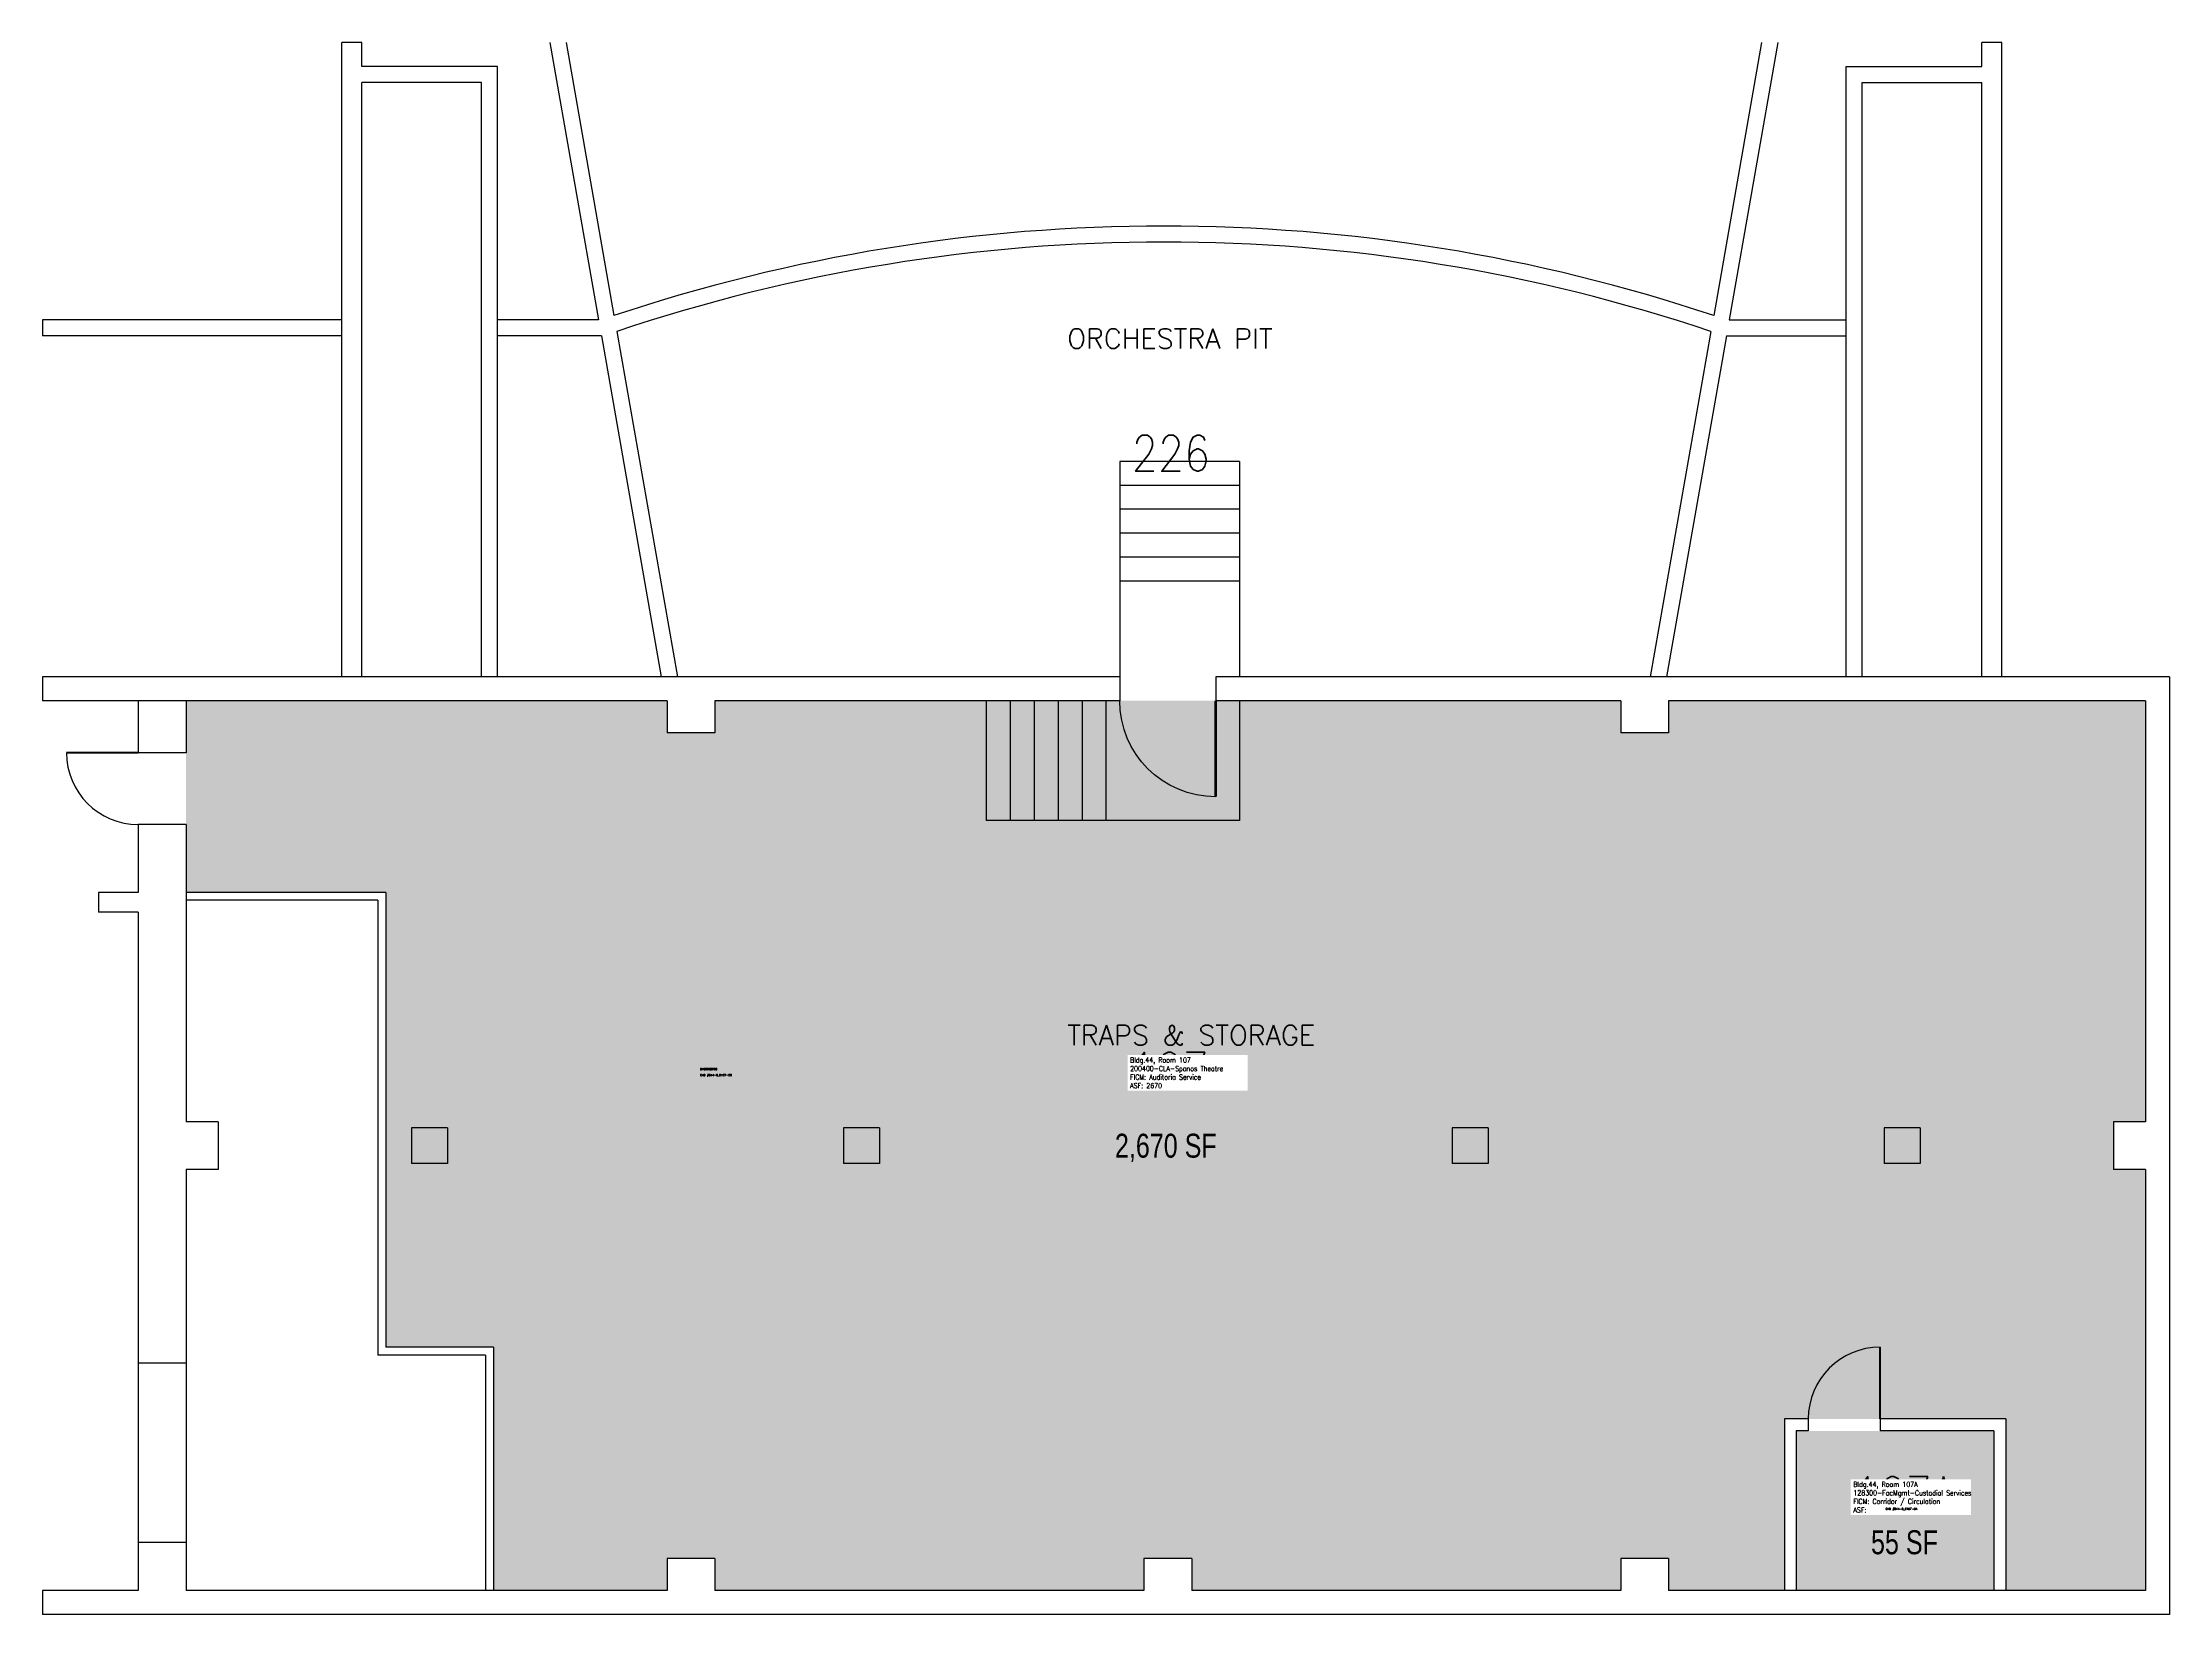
# Model space of a CAD drawing. Header units: inches. Extents: x 0 to 2615, y 0 to 2412.
# Drawn here: x 1549 to 2615, y 1624 to 2412 of the extents above; entities outside this region: 2.
import ezdxf
from ezdxf.enums import TextEntityAlignment as Align

# ---------------------------------------------------------------- set-up
doc = ezdxf.new("R2010")
doc.units = ezdxf.units.IN
doc.header["$LTSCALE"] = 10
doc.header["$MEASUREMENT"] = 0
for name, color, linetype in [('A-DOOR', 2, 'CONTINUOUS'), ('A-FLOR', 3, 'CONTINUOUS'), ('A-GLAZ', 1, 'CONTINUOUS'), ('A-GRID', 1, 'CONTINUOUS'), ('A-IDEN-CNUM', 7, 'CONTINUOUS'), ('A-IDEN-RNUM', 7, 'CONTINUOUS'), ('A-IDEN-SNUM', 4, 'CONTINUOUS'), ('A-IDEN-TEXT', 4, 'CONTINUOUS'), ('A-IDEN-VNUM', 4, 'CONTINUOUS'), ('A-WALL', 5, 'CONTINUOUS'), ('AREA-ASSIGN', 7, 'CONTINUOUS'), ('AREA-TEXT', 3, 'CONTINUOUS'), ('Rooms-Category-Color', 7, 'CONTINUOUS'), ('Rooms-College-Color', 7, 'CONTINUOUS'), ('Rooms-Department-Color', 7, 'CONTINUOUS'), ('Rooms-Division-Color', 7, 'CONTINUOUS'), ('Rooms-Information', 7, 'CONTINUOUS')]:
    doc.layers.add(name, color=color, linetype=linetype)
doc.layers.get('A-GRID').off()
doc.layers.get('AREA-ASSIGN').off()
doc.styles.add('AREA', font='arial.ttf', dxfattribs={"width": 0.75, "height": 24})
doc.styles.add('ROOMFNUMBER', font='SIMPLEX', dxfattribs={"height": 0.83})
doc.styles.add('ROOMSNUMBER', font='txt.shx', dxfattribs={"height": 0.08333})
doc.styles.add('ROOMVNUMBER', font='simplex.shx', dxfattribs={"width": 0.85})

# ---------------------------------------------------------------- blocks, each defined once
blk = doc.blocks.new('DOOR')
at = {"layer": 'A-DOOR', "const_width": 0.0833}
blk.add_lwpolyline([(0, 0), (0, 3)], dxfattribs=at)
at = {"layer": 'A-DOOR'}
blk.add_arc((0, 0), 3, 90, 180, dxfattribs=at)

msp = doc.modelspace()

# ---------------------------------------------------------------- hatches: boundary and pattern name
at = {"layer": 'Rooms-Category-Color', "true_color": 0xffe090}
msp.add_hatch(color=41, dxfattribs=at).paths.add_polyline_path([(2101.1, 1652), (2125.1, 1652), (2125.1, 1636), (2340.1, 1636), (2340.1, 1652), (2364.1, 1652), (2364.1, 1636), (2422.1, 1636), (2422.1, 1722), (2426.2, 1722), (2462.2, 1722), (2533.1, 1722), (2533.1, 1636), (2603.1, 1636), (2603.1, 1847), (2587.1, 1847), (2587.1, 1871), (2603.1, 1871), (2603.1, 2082), (2364.1, 2082), (2364.1, 2066), (2340.1, 2066), (2340.1, 2082), (1886.1, 2082), (1886.1, 2066), (1862.1, 2066), (1862.1, 2082), (1621.1, 2082), (1621.1, 2056), (1621.1, 1986), (1721.1, 1986), (1721.1, 1758), (1775.1, 1758), (1775.1, 1636), (1862.1, 1636), (1862.1, 1652), (1886.1, 1652), (1886.1, 1636), (2101.1, 1636)])
at = {"layer": 'Rooms-Category-Color', "true_color": 0xadadad}
msp.add_hatch(color=253, dxfattribs=at).paths.add_polyline_path([(2527.1, 1636), (2527.1, 1716), (2428.1, 1716), (2428.1, 1636)])
at = {"layer": 'Rooms-College-Color', "true_color": 0xb2d6e9}
msp.add_hatch(color=254, dxfattribs=at).paths.add_polyline_path([(2101.1, 1652), (2125.1, 1652), (2125.1, 1636), (2340.1, 1636), (2340.1, 1652), (2364.1, 1652), (2364.1, 1636), (2422.1, 1636), (2422.1, 1722), (2426.2, 1722), (2462.2, 1722), (2533.1, 1722), (2533.1, 1636), (2603.1, 1636), (2603.1, 1847), (2587.1, 1847), (2587.1, 1871), (2603.1, 1871), (2603.1, 2082), (2364.1, 2082), (2364.1, 2066), (2340.1, 2066), (2340.1, 2082), (1886.1, 2082), (1886.1, 2066), (1862.1, 2066), (1862.1, 2082), (1621.1, 2082), (1621.1, 2056), (1621.1, 1986), (1721.1, 1986), (1721.1, 1758), (1775.1, 1758), (1775.1, 1636), (1862.1, 1636), (1862.1, 1652), (1886.1, 1652), (1886.1, 1636), (2101.1, 1636)])
at = {"layer": 'Rooms-College-Color', "true_color": 0xadadad}
msp.add_hatch(color=253, dxfattribs=at).paths.add_polyline_path([(2527.1, 1636), (2527.1, 1716), (2428.1, 1716), (2428.1, 1636)])
at = {"layer": 'Rooms-Department-Color', "true_color": 0xb2d6e9}
msp.add_hatch(color=254, dxfattribs=at).paths.add_polyline_path([(2101.1, 1652), (2125.1, 1652), (2125.1, 1636), (2340.1, 1636), (2340.1, 1652), (2364.1, 1652), (2364.1, 1636), (2422.1, 1636), (2422.1, 1722), (2426.2, 1722), (2462.2, 1722), (2533.1, 1722), (2533.1, 1636), (2603.1, 1636), (2603.1, 1847), (2587.1, 1847), (2587.1, 1871), (2603.1, 1871), (2603.1, 2082), (2364.1, 2082), (2364.1, 2066), (2340.1, 2066), (2340.1, 2082), (1886.1, 2082), (1886.1, 2066), (1862.1, 2066), (1862.1, 2082), (1621.1, 2082), (1621.1, 2056), (1621.1, 1986), (1721.1, 1986), (1721.1, 1758), (1775.1, 1758), (1775.1, 1636), (1862.1, 1636), (1862.1, 1652), (1886.1, 1652), (1886.1, 1636), (2101.1, 1636)])
at = {"layer": 'Rooms-Department-Color', "true_color": 0xacacac}
msp.add_hatch(color=253, dxfattribs=at).paths.add_polyline_path([(2527.1, 1636), (2527.1, 1716), (2428.1, 1716), (2428.1, 1636)])
at = {"layer": 'Rooms-Division-Color', "true_color": 0xb2d6e9}
msp.add_hatch(color=254, dxfattribs=at).paths.add_polyline_path([(2101.1, 1652), (2125.1, 1652), (2125.1, 1636), (2340.1, 1636), (2340.1, 1652), (2364.1, 1652), (2364.1, 1636), (2422.1, 1636), (2422.1, 1722), (2426.2, 1722), (2462.2, 1722), (2533.1, 1722), (2533.1, 1636), (2603.1, 1636), (2603.1, 1847), (2587.1, 1847), (2587.1, 1871), (2603.1, 1871), (2603.1, 2082), (2364.1, 2082), (2364.1, 2066), (2340.1, 2066), (2340.1, 2082), (1886.1, 2082), (1886.1, 2066), (1862.1, 2066), (1862.1, 2082), (1621.1, 2082), (1621.1, 2056), (1621.1, 1986), (1721.1, 1986), (1721.1, 1758), (1775.1, 1758), (1775.1, 1636), (1862.1, 1636), (1862.1, 1652), (1886.1, 1652), (1886.1, 1636), (2101.1, 1636)])
at = {"layer": 'Rooms-Division-Color', "true_color": 0xadadad}
msp.add_hatch(color=253, dxfattribs=at).paths.add_polyline_path([(2527.1, 1636), (2527.1, 1716), (2428.1, 1716), (2428.1, 1636)])

# ---------------------------------------------------------------- linework, layer by layer
at = {"layer": 'A-FLOR'}
for p, q in [((2089.1, 2202), (2089.1, 2094)), ((2149.1, 2202), (2089.1, 2202)), ((2149.1, 2202), (2149.1, 2094)), ((2149.1, 2190), (2089.1, 2190)), ((2149.1, 2178), (2089.1, 2178)), ((2149.1, 2166), (2089.1, 2166)), ((2149.1, 2154), (2089.1, 2154)), ((2149.1, 2142), (2089.1, 2142)), ((2022.1, 2082), (2022.1, 2022)), ((2034.1, 2082), (2034.1, 2022)), ((2046.1, 2082), (2046.1, 2022)), ((2058.1, 2082), (2058.1, 2022)), ((2070.1, 2082), (2070.1, 2022)), ((2082.1, 2082), (2082.1, 2022)), ((2149.1, 2082), (2149.1, 2022)), ((2149.1, 2022), (2022.1, 2022))]:
    msp.add_line(p, q, dxfattribs=at)
at = {"layer": 'A-WALL'}
for p, q in [((1699.1, 2094), (1699.1, 2412)), ((1709.1, 2412), (1699.1, 2412)), ((1709.1, 2400), (1709.1, 2412)), ((1803.4, 2412), (1827.7, 2273)), ((1811.5, 2412), (1835.5, 2275.2)), ((2410.7, 2412), (2386.7, 2275.2)), ((2418.9, 2412), (2394.5, 2273)), ((2531.1, 2412), (2521.1, 2412)), ((2521.1, 2400), (2521.1, 2412)), ((2531.1, 2094), (2531.1, 2412)), ((1777.1, 2400), (1709.1, 2400)), ((1777.1, 2094), (1777.1, 2400)), ((2453.1, 2094), (2453.1, 2400)), ((2453.1, 2400), (2521.1, 2400)), ((1709.1, 2094), (1709.1, 2392)), ((1769.1, 2392), (1709.1, 2392)), ((1769.1, 2094), (1769.1, 2392)), ((2461.1, 2094), (2461.1, 2392)), ((2461.1, 2392), (2521.1, 2392)), ((2521.1, 2094), (2521.1, 2392)), ((1699.1, 2273), (1549.1, 2273)), ((1549.1, 2273), (1549.1, 2265)), ((1827.7, 2273), (1777.1, 2273)), ((2394.5, 2273), (2453.1, 2273)), ((1699.1, 2265), (1549.1, 2265)), ((1829.2, 2265), (1777.1, 2265)), ((1829.2, 2265), (1859.2, 2094)), ((1836.9, 2267.2), (1867.3, 2094)), ((2385.3, 2267.2), (2354.9, 2094)), ((2393.1, 2265), (2363.1, 2094)), ((2393.1, 2265), (2453.1, 2265)), ((1549.1, 2094), (1549.1, 2082)), ((2089.1, 2094), (1549.1, 2094)), ((2089.1, 2094), (2089.1, 2082)), ((2615.1, 2094), (2137.1, 2094)), ((2137.1, 2094), (2137.1, 2082)), ((2615.1, 2094), (2615.1, 1624)), ((1862.1, 2082), (1549.1, 2082)), ((1597.1, 2082), (1597.1, 2056)), ((1621.1, 2082), (1621.1, 2056)), ((1862.1, 2082), (1862.1, 2066)), ((1886.1, 2082), (1886.1, 2066)), ((2089.1, 2082), (1886.1, 2082)), ((2340.1, 2082), (2137.1, 2082)), ((2340.1, 2082), (2340.1, 2066)), ((2603.1, 2082), (2364.1, 2082)), ((2364.1, 2082), (2364.1, 2066)), ((2603.1, 2082), (2603.1, 1871)), ((1886.1, 2066), (1862.1, 2066)), ((2364.1, 2066), (2340.1, 2066)), ((1621.1, 2056), (1597.1, 2056)), ((1597.1, 2020), (1597.1, 1986)), ((1621.1, 2020), (1597.1, 2020)), ((1621.1, 2020), (1621.1, 1871)), ((1577.1, 1986), (1577.1, 1976)), ((1597.1, 1986), (1577.1, 1986)), ((1721.1, 1986), (1621.1, 1986)), ((1721.1, 1986), (1721.1, 1758)), ((1597.1, 1976), (1577.1, 1976)), ((1597.1, 1976), (1597.1, 1636)), ((1717.1, 1982), (1621.1, 1982)), ((1717.1, 1982), (1717.1, 1754)), ((1637.1, 1871), (1621.1, 1871)), ((1637.1, 1871), (1637.1, 1847)), ((1734.1, 1868), (1734.1, 1850)), ((1752.1, 1868), (1734.1, 1868)), ((1752.1, 1868), (1752.1, 1850)), ((1950.6, 1868), (1950.6, 1850)), ((1968.6, 1868), (1950.6, 1868)), ((1968.6, 1868), (1968.6, 1850)), ((2273.6, 1868), (2255.6, 1868)), ((2255.6, 1868), (2255.6, 1850)), ((2273.6, 1868), (2273.6, 1850)), ((2472.2, 1868), (2472.2, 1850)), ((2490.2, 1868), (2472.2, 1868)), ((2490.2, 1868), (2490.2, 1850)), ((2603.1, 1871), (2587.1, 1871)), ((2587.1, 1871), (2587.1, 1847)), ((1621.1, 1847), (1621.1, 1636)), ((1637.1, 1847), (1621.1, 1847)), ((1752.1, 1850), (1734.1, 1850)), ((1968.6, 1850), (1950.6, 1850)), ((2273.6, 1850), (2255.6, 1850)), ((2490.2, 1850), (2472.2, 1850)), ((2603.1, 1847), (2587.1, 1847)), ((2603.1, 1847), (2603.1, 1636)), ((1621.1, 1750), (1597.1, 1750)), ((1771.1, 1754), (1717.1, 1754)), ((1775.1, 1758), (1721.1, 1758)), ((1771.1, 1754), (1771.1, 1636)), ((1775.1, 1758), (1775.1, 1636)), ((2422.1, 1722), (2422.1, 1636)), ((2434.1, 1722), (2422.1, 1722)), ((2434.1, 1722), (2434.1, 1716)), ((2533.1, 1722), (2470.1, 1722)), ((2470.1, 1722), (2470.1, 1716)), ((2533.1, 1722), (2533.1, 1636)), ((2428.1, 1716), (2428.1, 1636)), ((2434.1, 1716), (2428.1, 1716)), ((2527.1, 1716), (2470.1, 1716)), ((2527.1, 1716), (2527.1, 1636)), ((1621.1, 1660), (1597.1, 1660)), ((1862.1, 1652), (1862.1, 1636)), ((1886.1, 1652), (1862.1, 1652)), ((1886.1, 1652), (1886.1, 1636)), ((2101.1, 1652), (2101.1, 1636)), ((2125.1, 1652), (2101.1, 1652)), ((2125.1, 1652), (2125.1, 1636)), ((2340.1, 1652), (2340.1, 1636)), ((2364.1, 1652), (2340.1, 1652)), ((2364.1, 1652), (2364.1, 1636)), ((1597.1, 1636), (1549.1, 1636)), ((1549.1, 1636), (1549.1, 1624)), ((1862.1, 1636), (1621.1, 1636)), ((2101.1, 1636), (1886.1, 1636)), ((2340.1, 1636), (2125.1, 1636)), ((2603.1, 1636), (2364.1, 1636)), ((2615.1, 1624), (1549.1, 1624)), ((0, 0), (1, 0)), ((0, 0), (1, 0))]:
    msp.add_line(p, q, dxfattribs=at)
for radius, start, end in [(869, 71.511, 108.489), (861, 71.4307, 108.5693)]:
    msp.add_arc((2111.1, 1451), radius, start, end, dxfattribs=at)

# ---------------------------------------------------------------- block references
at = {"layer": 'A-GLAZ', "xscale": 12, "yscale": 12, "zscale": 12, "rotation": 89.99999994663915}
msp.add_blockref('DOOR', (1597.1, 2056), dxfattribs=at)
at = {"layer": 'A-GRID', "xscale": 12, "yscale": 12, "zscale": 12}
msp.add_blockref('DOOR', (2470.1, 1722), dxfattribs=at)
at = {"layer": 'AREA-ASSIGN', "xscale": -16.03655257076025, "yscale": 16.03655257321382, "zscale": 16.03655257411697, "rotation": 179.9999998452735}
msp.add_blockref('DOOR', (2137.1, 2082), dxfattribs=at)

# ---------------------------------------------------------------- texts
at = {"layer": 'A-IDEN-CNUM', "style": 'ROOMSNUMBER'}
for s, p in [('CAD #044-0_0107-00', (1878.7, 1893.9)), ('CAD #044-0_0107-0A', (2472.9, 1676.4))]:
    msp.add_text(s, height=1, dxfattribs=at).set_placement(p)
at = {"layer": 'A-IDEN-RNUM', "style": 'ROOMSNUMBER'}
for s, p in [('0107-00', (1878.7, 1896.9)), ('0107-A0', (2472.9, 1679.4))]:
    msp.add_text(s, height=1, dxfattribs=at).set_placement(p)
at = {"layer": 'A-IDEN-SNUM', "style": 'ROOMSNUMBER'}
for s, p in [('0440010700', (1878.7, 1896.9)), ('04400107A0', (2472.9, 1679.4))]:
    msp.add_text(s, height=1, dxfattribs=at).set_placement(p)
at = {"layer": 'A-IDEN-TEXT', "style": 'ROOMFNUMBER'}
for s, p in [('ORCHESTRA PIT', (2062.7, 2258.6)), ('TRAPS & STORAGE', (2062.7, 1909.4))]:
    msp.add_text(s, height=9.96, dxfattribs=at).set_placement(p)
at = {"layer": 'A-IDEN-VNUM', "style": 'ROOMVNUMBER', "width": 0.85}
for s, p in [('226', (2095, 2197.1)), ('107', (2094.2, 1887.8)), ('107A', (2456.7, 1675.1))]:
    msp.add_text(s, height=18, dxfattribs=at).set_placement(p)
at = {"layer": 'AREA-TEXT', "style": 'AREA', "width": 0.75}
for s, p in [('2,670 SF', (2112.1, 1859)), ('55 SF', (2482.3, 1660.2))]:
    msp.add_text(s, height=12, dxfattribs=at).set_placement(p, align=Align.MIDDLE_CENTER)

# ---------------------------------------------------------------- next in the draw order: texts
at = {"layer": 'Rooms-Information', "char_height": 2.571, "width": 57.6, "attachment_point": 7, "style": 'ROOMVNUMBER', "bg_fill": 3, "box_fill_scale": 1.5, "bg_fill_color": 256, "bg_fill_true_color": 13158600, "bg_fill_transparency": 0}
for s, insert in [('Bldg.44, Room 107^M^J200400-CLA-Spanos Theatre^M^JFICM: Auditoria Service^M^JASF: 2670', (2094.2, 1887.8)), ('Bldg.44, Room 107A^M^J128300-FacMgmt-Custodial Services^M^JFICM: Corridor / Circulation^M^JASF: ', (2456.7, 1675.1))]:
    msp.add_mtext(s, dxfattribs=dict(at, insert=insert))

doc.saveas('drawing.dxf')
